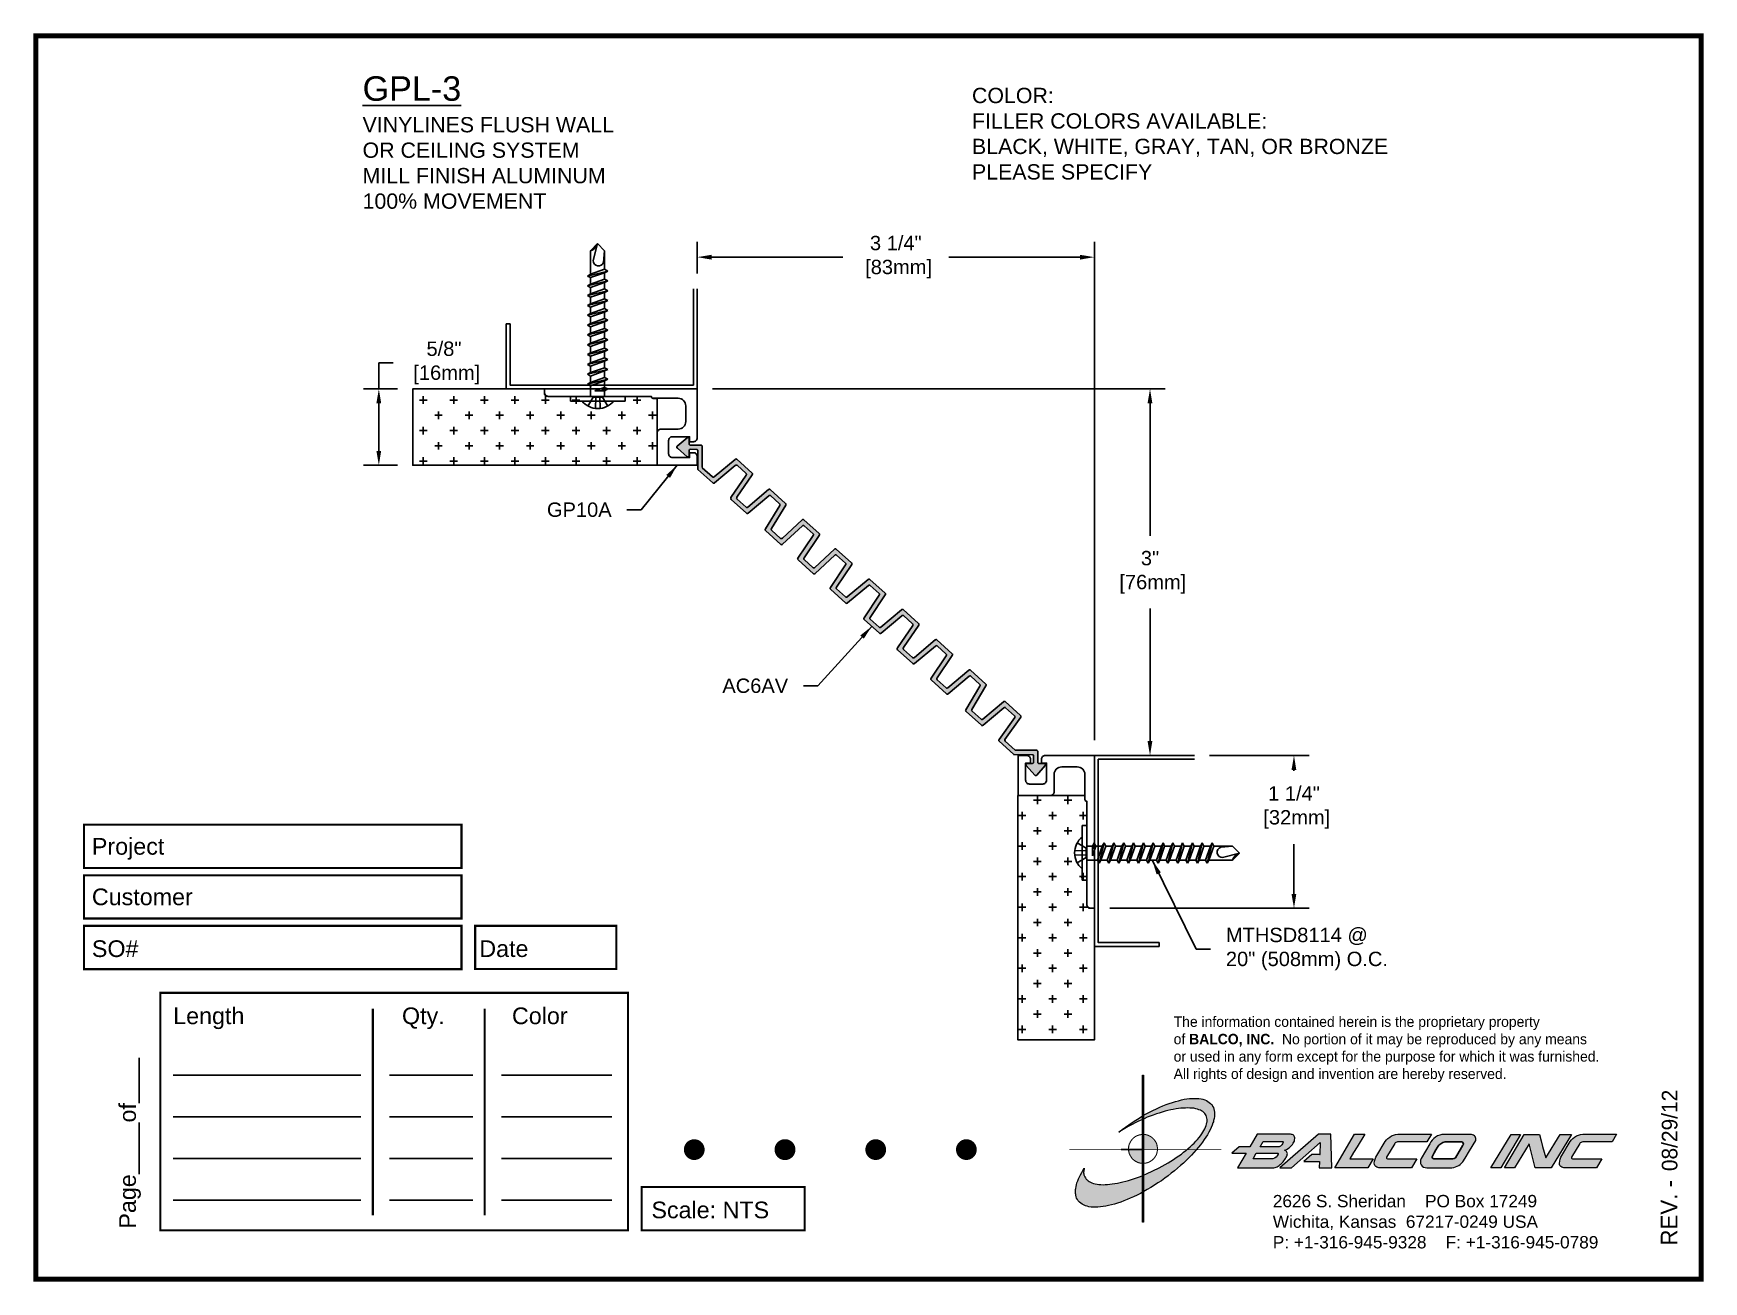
# Paper-space layout 'Layout1' of a CAD drawing. Header units: inches. Extents: x 0 to 10, y 0 to 7.5.
# The model-space entities are those that its viewports show. They can reach past a viewport. Long polylines and large blocks are cut down to what shows.
import ezdxf

# ---------------------------------------------------------------- set-up
doc = ezdxf.new("R2010")
doc.units = ezdxf.units.IN
doc.header["$MEASUREMENT"] = 0
doc.linetypes.add('HIDDEN2', pattern=[0.1875, 0.125, -0.0625])
for name, color, linetype in [('Anchors', 4, 'Continuous'), ('Border', 7, 'Continuous'), ('Conditions', 1, 'Continuous'), ('Dimensions', 3, 'Continuous'), ('Fillers', 2, 'Continuous'), ('Metals', 7, 'Continuous'), ('Text', 2, 'Continuous')]:
    doc.layers.add(name, color=color, linetype=linetype)
doc.styles.add('ARIAL', font='arial.ttf')
doc.styles.add('Copyright', font='ERASDEMI.TTF')
doc.dimstyles.new('ARIAL', dxfattribs={"dimtxt": 0.1175, "dimasz": 0.1175, "dimexe": 0.125, "dimexo": 0.125, "dimgap": 0.125, "dimtad": 0, "dimtih": 1, "dimtoh": 1, "dimdec": 4, "dimzin": 0, "dimdsep": 46, "dimlunit": 4, "dimtxsty": 'ARIAL', "dimcen": 0.09, "dimadec": 0, "dimazin": 0, "dimtfac": 1, "dimtdec": 4, "dimtofl": 0, "dimtmove": 0, "dimatfit": 3, "dimfxl": 0, "dimfrac": 2, "dimtolj": 1, "dimtzin": 0, "dimarcsym": 0})

psp = doc.layouts.get("Layout1")

# ---------------------------------------------------------------- texts
at = {"insert": (6.828, 1.576), "char_height": 0.0625, "width": 50.295, "attachment_point": 1, "style": 'Copyright'}
psp.add_mtext('The information contained herein is the proprietary property\\Pof {\\fEras Bold ITC|b0|i0|c0|p34;BALCO, INC.}  No portion of it may be reproduced by any means\\Por used in any form except for the purpose for which it was furnished.\\PAll rights of design and invention are hereby reserved.', dxfattribs=at)
at = {"layer": 'Border', "style": 'ARIAL'}
for s, p in [('Project', (0.336, 2.547)), ('Customer', (0.336, 2.244)), ('SO#', (0.336, 1.933)), ('Date', (2.661, 1.933)), ('Length', (0.824, 1.53)), ('Qty.', (2.197, 1.53)), ('Color', (2.857, 1.53)), ('Scale: NTS', (3.694, 0.365))]:
    psp.add_text(s, height=0.1, dxfattribs=at).set_placement(p)
psp.add_text('Page%%u        %%uof%%u       ', height=0.1, rotation=90, dxfattribs=at).set_placement((0.6, 0.303))
at = {"layer": 'Border', "insert": (7.423, 0.505), "char_height": 0.074, "width": 2.3438, "attachment_point": 1, "style": 'ARIAL'}
psp.add_mtext('2626 S. Sheridan    PO Box 17249\\PWichita, Kansas  67217-0249 USA \\PP: +1-316-945-9328    F: +1-316-945-0789', dxfattribs=at)

msp = doc.modelspace()

# ---------------------------------------------------------------- texts
at = {"layer": 'Text', "attachment_point": 1, "style": 'ARIAL'}
for s, insert, char_height, width in [('{\\LGPL-3\\P\\H0.625x;\\lVINYLINES FLUSH WALL\\POR CEILING SYSTEM\\PMILL FINISH ALUMINUM\\P100% MOVEMENT}', (3.05179, 7.34059), 0.2, 4.6875), ('COLOR:{\\L                       \\~\\P}FILLER COLORS AVAILABLE:\\PBLACK, WHITE, GRAY, TAN, OR BRONZE\\PPLEASE SPECIFY', (8.03825, 7.24644), 0.125, 3.3905334)]:
    msp.add_mtext(s, dxfattribs=dict(at, insert=insert, char_height=char_height, width=width))
at = {"layer": 'Text', "char_height": 0.1175, "style": 'ARIAL'}
for s, insert, attachment_point in [('GP10A', (5.08972, 3.79401), 6), ('AC6AV', (6.53401, 2.35345), 6), ('MTHSD8114 @\\P20" (508mm) O.C.', (10.11594, 0.1993), 4)]:
    msp.add_mtext(s, dxfattribs=dict(at, insert=insert, attachment_point=attachment_point))

# ---------------------------------------------------------------- blocks, each defined once
blk = doc.blocks.new('ACADlogo')
h = blk.add_hatch(color=256)
h.paths.add_polyline_path([(-3.346, 1.223), (-3.351, 1.223), (-3.351, 0.979), (-3.346, 0.982)])
h.paths.add_polyline_path([(-3.346, 0.961), (-3.351, 0.959), (-3.351, 0.868), (-3.346, 0.868)])
h.paths.add_polyline_path([(-3.346, 0.777), (-3.351, 0.777), (-3.351, 0.699), (-3.351, 0.695), (-3.35, 0.695), (-3.346, 0.695)])
h.paths.add_polyline_path([(-3.346, 0.864), (-3.346, 0.868), (-3.35, 0.868), (-3.351, 0.868), (-3.351, 0.777), (-3.346, 0.777), (-3.346, 0.778), (-3.348, 0.778)])
h.paths.add_polyline_path([(-3.346, 0.524), (-3.351, 0.521), (-3.351, 0.342), (-3.346, 0.342)])
h.paths.add_polyline_path([(-3.346, 0.695), (-3.351, 0.695), (-3.351, 0.621), (-3.346, 0.623)])
h.paths.add_polyline_path([(-3.346, 0.623), (-3.351, 0.621), (-3.351, 0.521), (-3.346, 0.524)])
h.paths.add_polyline_path([(-3.346, 0.982), (-3.351, 0.979), (-3.351, 0.959), (-3.346, 0.961)])
h = blk.add_hatch(color=175)
h.paths.add_polyline_path([(-3.518, 0.573), (-3.534, 0.571), (-3.548, 0.569), (-3.562, 0.567), (-3.576, 0.567), (-3.589, 0.566), (-3.602, 0.567), (-3.614, 0.568), (-3.625, 0.569), (-3.636, 0.572), (-3.646, 0.574), (-3.656, 0.577), (-3.664, 0.581), (-3.673, 0.585), (-3.679, 0.589), (-3.685, 0.595), (-3.688, 0.598), (-3.691, 0.6), (-3.695, 0.607), (-3.699, 0.614), (-3.703, 0.621), (-3.704, 0.626), (-3.705, 0.631), (-3.706, 0.637), (-3.706, 0.642), (-3.705, 0.648), (-3.705, 0.653), (-3.703, 0.659), (-3.702, 0.665), (-3.71, 0.652), (-3.717, 0.639), (-3.725, 0.626), (-3.731, 0.613), (-3.737, 0.601), (-3.741, 0.589), (-3.746, 0.577), (-3.749, 0.566), (-3.751, 0.555), (-3.753, 0.544), (-3.754, 0.538), (-3.754, 0.533), (-3.755, 0.523), (-3.754, 0.513), (-3.753, 0.508), (-3.752, 0.503), (-3.75, 0.494), (-3.748, 0.486), (-3.743, 0.477), (-3.74, 0.473), (-3.738, 0.469), (-3.734, 0.465), (-3.73, 0.461), (-3.723, 0.455), (-3.715, 0.449), (-3.706, 0.445), (-3.695, 0.44), (-3.685, 0.437), (-3.674, 0.434), (-3.661, 0.432), (-3.648, 0.431), (-3.634, 0.431), (-3.62, 0.431), (-3.604, 0.433), (-3.588, 0.435), (-3.572, 0.438), (-3.556, 0.441), (-3.538, 0.445), (-3.52, 0.449), (-3.503, 0.456), (-3.483, 0.461), (-3.464, 0.469), (-3.445, 0.477), (-3.426, 0.485), (-3.406, 0.494), (-3.385, 0.503), (-3.364, 0.514), (-3.351, 0.521), (-3.351, 0.621), (-3.364, 0.616), (-3.382, 0.609), (-3.4, 0.603), (-3.418, 0.598), (-3.436, 0.592), (-3.453, 0.587), (-3.47, 0.583), (-3.486, 0.579), (-3.503, 0.576)])
h.paths.add_polyline_path([(-3.215, 0.687), (-3.251, 0.667), (-3.289, 0.649), (-3.327, 0.631), (-3.345, 0.623), (-3.346, 0.623), (-3.346, 0.524), (-3.343, 0.525), (-3.323, 0.537), (-3.302, 0.549), (-3.28, 0.563), (-3.259, 0.577), (-3.238, 0.59), (-3.218, 0.605), (-3.198, 0.62), (-3.179, 0.635), (-3.16, 0.65), (-3.141, 0.665), (-3.123, 0.681), (-3.106, 0.696), (-3.089, 0.712), (-3.074, 0.727), (-3.058, 0.743), (-3.043, 0.759), (-3.03, 0.775), (-3.028, 0.777), (-3.085, 0.777), (-3.091, 0.772), (-3.105, 0.761), (-3.118, 0.75), (-3.134, 0.739), (-3.149, 0.729), (-3.165, 0.718), (-3.182, 0.707), (-3.198, 0.697)])
h.paths.add_polyline_path([(-2.921, 1.009), (-2.922, 1.015), (-2.924, 1.02), (-2.926, 1.029), (-2.931, 1.038), (-2.934, 1.043), (-2.936, 1.047), (-2.94, 1.05), (-2.943, 1.054), (-2.951, 1.06), (-2.959, 1.066), (-2.968, 1.071), (-2.978, 1.075), (-2.989, 1.079), (-3, 1.081), (-3.013, 1.083), (-3.026, 1.084), (-3.04, 1.084), (-3.054, 1.084), (-3.07, 1.083), (-3.085, 1.081), (-3.102, 1.079), (-3.118, 1.075), (-3.136, 1.07), (-3.153, 1.066), (-3.171, 1.06), (-3.191, 1.054), (-3.21, 1.047), (-3.229, 1.039), (-3.248, 1.031), (-3.268, 1.022), (-3.289, 1.012), (-3.31, 1.002), (-3.33, 0.991), (-3.346, 0.982), (-3.346, 0.961), (-3.342, 0.962), (-3.323, 0.971), (-3.305, 0.978), (-3.287, 0.984), (-3.268, 0.991), (-3.251, 0.996), (-3.234, 1.002), (-3.216, 1.007), (-3.199, 1.011), (-3.182, 1.015), (-3.167, 1.018), (-3.15, 1.021), (-3.136, 1.023), (-3.121, 1.025), (-3.107, 1.026), (-3.093, 1.026), (-3.079, 1.027), (-3.067, 1.026), (-3.054, 1.026), (-3.043, 1.025), (-3.032, 1.022), (-3.022, 1.02), (-3.013, 1.016), (-3.004, 1.013), (-2.997, 1.009), (-2.989, 1.005), (-2.983, 0.999), (-2.98, 0.996), (-2.978, 0.994), (-2.973, 0.987), (-2.969, 0.981), (-2.967, 0.973), (-2.965, 0.965), (-2.964, 0.957), (-2.964, 0.949), (-2.964, 0.944), (-2.965, 0.94), (-2.967, 0.93), (-2.969, 0.921), (-2.973, 0.911), (-2.978, 0.901), (-2.983, 0.891), (-2.989, 0.881), (-2.996, 0.871), (-3.004, 0.86), (-3.012, 0.849), (-3.021, 0.838), (-3.032, 0.827), (-3.042, 0.816), (-3.053, 0.805), (-3.065, 0.794), (-3.077, 0.783), (-3.085, 0.777), (-3.028, 0.777), (-3.016, 0.791), (-3.004, 0.806), (-2.992, 0.822), (-2.981, 0.837), (-2.971, 0.852), (-2.962, 0.866), (-2.954, 0.882), (-2.946, 0.896), (-2.939, 0.91), (-2.934, 0.924), (-2.929, 0.938), (-2.926, 0.944), (-2.925, 0.951), (-2.922, 0.963), (-2.92, 0.975), (-2.92, 0.982), (-2.919, 0.987), (-2.92, 0.999), (-2.92, 1.005)])
h.paths.add_polyline_path([(-3.372, 0.966), (-3.393, 0.953), (-3.415, 0.94), (-3.435, 0.925), (-3.455, 0.911), (-3.475, 0.897), (-3.494, 0.882), (-3.468, 0.898), (-3.439, 0.915), (-3.41, 0.93), (-3.396, 0.938), (-3.38, 0.945), (-3.351, 0.959), (-3.351, 0.979)])
h = blk.add_hatch(color=256)
h.paths.add_polyline_path([(-3.268, 0.814), (-3.27, 0.819), (-3.273, 0.824), (-3.276, 0.828), (-3.279, 0.833), (-3.282, 0.837), (-3.286, 0.841), (-3.29, 0.845), (-3.294, 0.849), (-3.298, 0.852), (-3.303, 0.855), (-3.308, 0.858), (-3.313, 0.86), (-3.318, 0.863), (-3.323, 0.864), (-3.328, 0.866), (-3.334, 0.867), (-3.339, 0.868), (-3.345, 0.868), (-3.346, 0.868), (-3.346, 0.777), (-3.335, 0.777), (-3.262, 0.777), (-3.262, 0.781), (-3.262, 0.787), (-3.263, 0.792), (-3.264, 0.798), (-3.265, 0.803), (-3.266, 0.808)])
h.paths.add_polyline_path([(-3.351, 0.777), (-3.436, 0.777), (-3.435, 0.773), (-3.435, 0.768), (-3.434, 0.762), (-3.432, 0.757), (-3.431, 0.752), (-3.428, 0.747), (-3.426, 0.742), (-3.423, 0.737), (-3.42, 0.732), (-3.417, 0.728), (-3.414, 0.723), (-3.41, 0.719), (-3.406, 0.716), (-3.401, 0.712), (-3.397, 0.709), (-3.392, 0.706), (-3.387, 0.704), (-3.382, 0.701), (-3.377, 0.699), (-3.372, 0.698), (-3.367, 0.696), (-3.361, 0.695), (-3.356, 0.695), (-3.351, 0.695)])
h.paths.add_polyline_path([(-3.346, 0.868), (-3.35, 0.868), (-3.351, 0.868), (-3.351, 0.777), (-3.346, 0.777)])
h = blk.add_hatch(color=256)
h.paths.add_polyline_path([(-2.438, 0.844, 0.412988), (-2.461, 0.869), (-2.663, 0.869), (-2.707, 0.794), (-2.771, 0.794), (-2.815, 0.755), (-2.73, 0.755), (-2.781, 0.668), (-2.563, 0.668, 0.107996), (-2.538, 0.677, 0.108939), (-2.494, 0.724, 0.080345), (-2.483, 0.745, 0.419497), (-2.499, 0.773, 0.149928), (-2.447, 0.815, 0.134283)])
h.paths.add_polyline_path([(-2.507, 0.821, -0.209012), (-2.532, 0.794), (-2.538, 0.794), (-2.646, 0.794), (-2.627, 0.825), (-2.51, 0.825, -0.56619)], flags=16)
h.paths.add_polyline_path([(-2.538, 0.75, -0.241309), (-2.569, 0.722), (-2.688, 0.722), (-2.669, 0.755), (-2.541, 0.755, -0.56619)], flags=16)
for points in [[(-2.285, 0.819), (-2.287, 0.748), (-2.335, 0.748), (-2.383, 0.705), (-2.29, 0.705), (-2.292, 0.668), (-2.215, 0.668), (-2.221, 0.869), (-2.295, 0.869), (-2.527, 0.668), (-2.458, 0.668)], [(-2.018, 0.869), (-2.079, 0.869), (-2.198, 0.668), (-2, 0.668), (-1.968, 0.722), (-2.107, 0.722), (-2.085, 0.759), (-2.064, 0.794)], [(-1.617, 0.869), (-1.807, 0.869, 0.270182), (-1.896, 0.825), (-1.946, 0.742, 0.109019), (-1.961, 0.695, 0.340665), (-1.945, 0.672, 0.129907), (-1.923, 0.668), (-1.738, 0.668), (-1.706, 0.722), (-1.878, 0.722), (-1.882, 0.722, -0.601242), (-1.887, 0.731), (-1.838, 0.813, -0.253048), (-1.821, 0.823), (-1.645, 0.823)], [(-1.083, 0.867), (-1.14, 0.867), (-1.261, 0.667), (-1.26, 0.667), (-1.202, 0.667)], [(-0.96, 0.83), (-0.969, 0.867), (-1.061, 0.867), (-1.179, 0.667), (-1.12, 0.667), (-1.031, 0.812), (-0.995, 0.667), (-0.9, 0.667), (-0.778, 0.867), (-0.846, 0.867), (-0.931, 0.727), (-0.951, 0.795)], [(-0.507, 0.869), (-0.697, 0.869, 0.270182), (-0.786, 0.825), (-0.836, 0.742, 0.109019), (-0.85, 0.695, 0.340665), (-0.835, 0.672, 0.129907), (-0.812, 0.668), (-0.628, 0.668), (-0.595, 0.722), (-0.768, 0.722), (-0.772, 0.722, -0.601242), (-0.777, 0.731), (-0.728, 0.813, -0.253048), (-0.71, 0.823), (-0.534, 0.823)], [(-3.346, 0.623), (-3.351, 0.621), (-3.351, 0.521), (-3.346, 0.524)]]:
    blk.add_hatch(color=256).paths.add_polyline_path(points)
h = blk.add_hatch(color=256)
h.paths.add_polyline_path([(-1.377, 0.868), (-1.383, 0.868), (-1.383, 0.868), (-1.44, 0.868), (-1.492, 0.868), (-1.541, 0.868, 0.297712), (-1.628, 0.811), (-1.68, 0.723, 0.585116), (-1.646, 0.668), (-1.506, 0.668, 0.210586), (-1.429, 0.703), (-1.415, 0.726), (-1.389, 0.769), (-1.352, 0.831, 0.4352)])
h.paths.add_polyline_path([(-1.437, 0.823, -0.603783), (-1.428, 0.805), (-1.431, 0.801), (-1.434, 0.796), (-1.438, 0.789), (-1.474, 0.728, -0.229001), (-1.489, 0.722), (-1.494, 0.722), (-1.501, 0.722), (-1.597, 0.722), (-1.604, 0.722, -0.492401), (-1.613, 0.734), (-1.601, 0.757), (-1.591, 0.775), (-1.582, 0.791, -0.238368), (-1.535, 0.823)], flags=16)
for q in [(-3.48, 0.777), (-3.351, 0.642)]:
    blk.add_line((-3.351, 0.777), q)
at = {"color": 7, "lineweight": 0}
for points in [[(-3.351, 1.223), (-3.346, 1.223), (-3.346, 0.342), (-3.351, 0.342), (-3.351, 1.223)], [(-2.292, 0.668), (-2.215, 0.668), (-2.221, 0.869), (-2.295, 0.869), (-2.527, 0.668), (-2.458, 0.668), (-2.285, 0.819), (-2.287, 0.748), (-2.286, 0.748), (-2.335, 0.748), (-2.383, 0.705), (-2.29, 0.705), (-2.292, 0.668), (-2.292, 0.668)], [(-2.198, 0.668), (-2.079, 0.869), (-2.018, 0.869), (-2.064, 0.794), (-2.085, 0.759), (-2.107, 0.722), (-1.968, 0.722), (-2, 0.668), (-2.198, 0.668), (-2.198, 0.668)], [(-1.383, 0.868), (-1.383, 0.868)], [(-1.261, 0.667), (-1.14, 0.867), (-1.083, 0.867), (-1.202, 0.667), (-1.26, 0.667), (-1.261, 0.667), (-1.261, 0.667)], [(-0.9, 0.667), (-0.995, 0.667), (-1.031, 0.812), (-1.12, 0.667), (-1.179, 0.667), (-1.061, 0.867), (-0.969, 0.867), (-0.96, 0.83), (-0.951, 0.795), (-0.931, 0.727), (-0.846, 0.867), (-0.778, 0.867), (-0.9, 0.667), (-0.9, 0.667)]]:
    blk.add_lwpolyline(points, dxfattribs=at)
at = {"color": 175, "lineweight": 0}
blk.add_lwpolyline([(-2.926, 1.029), (-2.924, 1.02), (-2.922, 1.015), (-2.921, 1.009), (-2.92, 1.005), (-2.92, 0.999), (-2.919, 0.987), (-2.92, 0.982), (-2.92, 0.975), (-2.922, 0.963), (-2.925, 0.951), (-2.926, 0.944), (-2.929, 0.938), (-2.934, 0.924), (-2.939, 0.91), (-2.946, 0.896), (-2.954, 0.882), (-2.962, 0.866), (-2.971, 0.852), (-2.981, 0.837), (-2.992, 0.822), (-3.004, 0.806), (-3.016, 0.791), (-3.03, 0.775), (-3.043, 0.759), (-3.058, 0.743), (-3.074, 0.727), (-3.089, 0.712), (-3.106, 0.696), (-3.123, 0.681), (-3.141, 0.665), (-3.16, 0.65), (-3.179, 0.635), (-3.198, 0.62), (-3.218, 0.605), (-3.238, 0.59), (-3.259, 0.577), (-3.28, 0.563), (-3.302, 0.549), (-3.323, 0.537), (-3.343, 0.525), (-3.364, 0.514), (-3.385, 0.503), (-3.406, 0.494), (-3.426, 0.485), (-3.445, 0.477), (-3.464, 0.469), (-3.483, 0.461), (-3.503, 0.456), (-3.52, 0.449), (-3.538, 0.445), (-3.556, 0.441), (-3.572, 0.438), (-3.588, 0.435), (-3.604, 0.433), (-3.62, 0.431), (-3.634, 0.431), (-3.648, 0.431), (-3.661, 0.432), (-3.674, 0.434), (-3.685, 0.437), (-3.695, 0.44), (-3.706, 0.445), (-3.715, 0.449), (-3.723, 0.455), (-3.73, 0.461), (-3.734, 0.465), (-3.738, 0.469), (-3.74, 0.473), (-3.743, 0.477), (-3.748, 0.486), (-3.75, 0.494), (-3.752, 0.503), (-3.753, 0.508), (-3.754, 0.513), (-3.755, 0.523), (-3.754, 0.533), (-3.754, 0.538), (-3.753, 0.544), (-3.751, 0.555), (-3.749, 0.566), (-3.746, 0.577), (-3.741, 0.589), (-3.737, 0.601), (-3.731, 0.613), (-3.725, 0.626), (-3.717, 0.639), (-3.71, 0.652), (-3.702, 0.665), (-3.703, 0.659), (-3.705, 0.653), (-3.705, 0.648), (-3.706, 0.642), (-3.706, 0.637), (-3.705, 0.631), (-3.704, 0.626), (-3.703, 0.621), (-3.699, 0.614), (-3.695, 0.607), (-3.691, 0.6), (-3.688, 0.598), (-3.685, 0.595), (-3.679, 0.589), (-3.673, 0.585), (-3.664, 0.581), (-3.656, 0.577), (-3.646, 0.574), (-3.636, 0.572), (-3.625, 0.569), (-3.614, 0.568), (-3.602, 0.567), (-3.589, 0.566), (-3.576, 0.567), (-3.562, 0.567), (-3.548, 0.569), (-3.534, 0.571), (-3.518, 0.573), (-3.503, 0.576), (-3.486, 0.579), (-3.47, 0.583), (-3.453, 0.587), (-3.436, 0.592), (-3.418, 0.598), (-3.4, 0.603), (-3.382, 0.609), (-3.364, 0.616), (-3.345, 0.623), (-3.327, 0.631), (-3.289, 0.649), (-3.251, 0.667), (-3.215, 0.687), (-3.198, 0.697), (-3.182, 0.707), (-3.165, 0.718), (-3.149, 0.729), (-3.134, 0.739), (-3.118, 0.75), (-3.105, 0.761), (-3.091, 0.772), (-3.077, 0.783), (-3.065, 0.794), (-3.053, 0.805), (-3.042, 0.816), (-3.032, 0.827), (-3.021, 0.838), (-3.012, 0.849), (-3.004, 0.86), (-2.996, 0.871), (-2.989, 0.881), (-2.983, 0.891), (-2.978, 0.901), (-2.973, 0.911), (-2.969, 0.921), (-2.967, 0.93), (-2.965, 0.94), (-2.964, 0.944), (-2.964, 0.949), (-2.964, 0.957), (-2.965, 0.965), (-2.967, 0.973), (-2.969, 0.981), (-2.973, 0.987), (-2.978, 0.994), (-2.98, 0.996), (-2.983, 0.999), (-2.989, 1.005), (-2.997, 1.009), (-3.004, 1.013), (-3.013, 1.016), (-3.022, 1.02), (-3.032, 1.022), (-3.043, 1.025), (-3.054, 1.026), (-3.067, 1.026), (-3.079, 1.027), (-3.093, 1.026), (-3.107, 1.026), (-3.121, 1.025), (-3.136, 1.023), (-3.15, 1.021), (-3.167, 1.018), (-3.182, 1.015), (-3.199, 1.011), (-3.216, 1.007), (-3.234, 1.002), (-3.251, 0.996), (-3.268, 0.991), (-3.287, 0.984), (-3.305, 0.978), (-3.323, 0.971), (-3.342, 0.962), (-3.38, 0.945), (-3.396, 0.938), (-3.41, 0.93), (-3.439, 0.915), (-3.468, 0.898), (-3.494, 0.882), (-3.475, 0.897), (-3.455, 0.911), (-3.435, 0.925), (-3.415, 0.94), (-3.393, 0.953), (-3.372, 0.966), (-3.351, 0.979), (-3.33, 0.991), (-3.31, 1.002), (-3.289, 1.012), (-3.268, 1.022), (-3.248, 1.031), (-3.229, 1.039), (-3.21, 1.047), (-3.191, 1.054), (-3.171, 1.06), (-3.153, 1.066), (-3.136, 1.07), (-3.118, 1.075), (-3.102, 1.079), (-3.085, 1.081), (-3.07, 1.083), (-3.054, 1.084), (-3.04, 1.084), (-3.026, 1.084), (-3.013, 1.083), (-3, 1.081), (-2.989, 1.079), (-2.978, 1.075), (-2.968, 1.071), (-2.959, 1.066), (-2.951, 1.06), (-2.943, 1.054), (-2.94, 1.05), (-2.936, 1.047), (-2.934, 1.043), (-2.931, 1.038), (-2.926, 1.029), (-2.926, 1.029)], dxfattribs=at)
at = {"color": 7, "lineweight": 0, "const_width": 0.0064}
blk.add_lwpolyline([(-3.262, 0.781), (-3.262, 0.787), (-3.263, 0.792), (-3.264, 0.798), (-3.265, 0.803), (-3.266, 0.808), (-3.268, 0.814), (-3.27, 0.819), (-3.273, 0.824), (-3.276, 0.828), (-3.279, 0.833), (-3.282, 0.837), (-3.286, 0.841), (-3.29, 0.845), (-3.294, 0.849), (-3.298, 0.852), (-3.303, 0.855), (-3.308, 0.858), (-3.313, 0.86), (-3.318, 0.863), (-3.323, 0.864), (-3.328, 0.866), (-3.334, 0.867), (-3.339, 0.868), (-3.345, 0.868), (-3.35, 0.868), (-3.356, 0.868), (-3.361, 0.867), (-3.367, 0.866), (-3.372, 0.865), (-3.377, 0.863), (-3.382, 0.862), (-3.387, 0.859), (-3.392, 0.857), (-3.397, 0.854), (-3.401, 0.851), (-3.406, 0.847), (-3.41, 0.843), (-3.414, 0.839), (-3.417, 0.835), (-3.42, 0.831), (-3.423, 0.826), (-3.426, 0.821), (-3.428, 0.816), (-3.431, 0.811), (-3.432, 0.806), (-3.434, 0.801), (-3.435, 0.795), (-3.435, 0.79), (-3.436, 0.784), (-3.436, 0.779), (-3.435, 0.773), (-3.435, 0.768), (-3.434, 0.762), (-3.432, 0.757), (-3.431, 0.752), (-3.428, 0.747), (-3.426, 0.742), (-3.423, 0.737), (-3.42, 0.732), (-3.417, 0.728), (-3.414, 0.723), (-3.41, 0.719), (-3.406, 0.716), (-3.401, 0.712), (-3.397, 0.709), (-3.392, 0.706), (-3.387, 0.704), (-3.382, 0.701), (-3.377, 0.699), (-3.372, 0.698), (-3.367, 0.696), (-3.361, 0.695), (-3.356, 0.695), (-3.35, 0.695), (-3.345, 0.695), (-3.339, 0.695), (-3.334, 0.696), (-3.328, 0.697), (-3.323, 0.698), (-3.318, 0.7), (-3.313, 0.702), (-3.308, 0.705), (-3.303, 0.708), (-3.298, 0.711), (-3.294, 0.714), (-3.29, 0.718), (-3.286, 0.721), (-3.282, 0.726), (-3.279, 0.73), (-3.276, 0.734), (-3.273, 0.739), (-3.27, 0.744), (-3.268, 0.749), (-3.266, 0.754), (-3.265, 0.76), (-3.264, 0.765), (-3.263, 0.77), (-3.262, 0.776), (-3.262, 0.781)], dxfattribs=at)
at = {"color": 7, "lineweight": 0}
for points in [[(-2.447, 0.815, 0.130368), (-2.438, 0.843, 0.448367), (-2.463, 0.869), (-2.663, 0.869), (-2.707, 0.794), (-2.771, 0.794), (-2.815, 0.755), (-2.73, 0.755), (-2.781, 0.668), (-2.563, 0.668, 0.107996), (-2.538, 0.677, 0.108939), (-2.494, 0.724, 0.077395), (-2.484, 0.744, 0.430878), (-2.499, 0.773, 0.149928)], [(-2.507, 0.821, -0.209012), (-2.532, 0.794), (-2.538, 0.794), (-2.646, 0.794), (-2.627, 0.825), (-2.512, 0.825), (-2.509, 0.825, -0.531288)], [(-1.838, 0.813), (-1.887, 0.731, 0.587385), (-1.882, 0.722), (-1.878, 0.722), (-1.706, 0.722), (-1.738, 0.668), (-1.923, 0.668, -0.129907), (-1.945, 0.672, -0.349839), (-1.961, 0.696, -0.107341), (-1.946, 0.742), (-1.896, 0.825, -0.270182), (-1.807, 0.869), (-1.617, 0.869), (-1.645, 0.823), (-1.821, 0.823, 0.252436)], [(-1.68, 0.723, 0.585116), (-1.646, 0.668), (-1.506, 0.668, 0.210586), (-1.429, 0.703), (-1.415, 0.726), (-1.389, 0.769), (-1.352, 0.831, 0.4352), (-1.377, 0.868), (-1.383, 0.868), (-1.383, 0.868), (-1.44, 0.868), (-1.492, 0.868), (-1.541, 0.868, 0.297712), (-1.628, 0.811)], [(-0.728, 0.813), (-0.777, 0.731, 0.587385), (-0.772, 0.722), (-0.768, 0.722), (-0.595, 0.722), (-0.628, 0.668), (-0.812, 0.668, -0.129907), (-0.835, 0.672, -0.349839), (-0.85, 0.696, -0.107341), (-0.836, 0.742), (-0.786, 0.825, -0.270182), (-0.697, 0.869), (-0.507, 0.869), (-0.534, 0.823), (-0.71, 0.823, 0.252436)], [(-2.569, 0.722), (-2.688, 0.722), (-2.669, 0.755), (-2.543, 0.755), (-2.54, 0.755, -0.531288), (-2.538, 0.75, -0.241309)]]:
    blk.add_lwpolyline(points, format="xyb", close=True, dxfattribs=at)
blk.add_lwpolyline([(-1.437, 0.823), (-1.535, 0.823, 0.238368), (-1.582, 0.791), (-1.591, 0.775), (-1.601, 0.757), (-1.613, 0.734, 0.490298), (-1.604, 0.722), (-1.597, 0.722), (-1.501, 0.722), (-1.494, 0.722), (-1.489, 0.722, 0.229001), (-1.474, 0.728), (-1.438, 0.789), (-1.434, 0.796), (-1.431, 0.801), (-1.428, 0.805, 0.603783)], format="xyb", close=True)
blk.add_lwpolyline([(-2.879, 0.777, 0.00455, 0.00455, 0), (-3.791, 0.777, 0.00183, 0.00183, 0), (-3.791, 0.777, 0.00183, 0.00183, 0)], format="xyseb", dxfattribs=at)
blk = doc.blocks.new('REV')
at = {"style": 'Copyright'}
blk.add_text('REV. -', height=0.1, rotation=90, dxfattribs=at).set_placement((-0.142, 0.201))
at = {"style": 'Copyright', "flags": 4}
blk.add_attdef('REVISIONDATE', (-0.142, 0.648), '', height=0.0938, rotation=90, dxfattribs=at)
blk = doc.blocks.new('*D0')
at = {"layer": 'Defpoints', "color": 0}
for p in [(9.04, 5.861), (5.79, 5.602), (9.04, 1.783)]:
    blk.add_point(p, dxfattribs=at)
at = {"layer": 'Dimensions', "color": 0, "lineweight": -2}
for p, q in [((5.79, 5.727), (5.79, 5.986)), ((9.04, 1.908), (9.04, 5.986)), ((5.907, 5.861), (6.981, 5.861)), ((8.922, 5.861), (7.848, 5.861))]:
    blk.add_line(p, q, dxfattribs=at)
at = {"layer": 'Dimensions', "color": 0}
for points in [[(5.907, 5.88), (5.907, 5.841), (5.79, 5.861)], [(8.922, 5.88), (8.922, 5.841), (9.04, 5.861)]]:
    blk.add_solid(points, dxfattribs=at)
at = {"layer": 'Dimensions', "color": 0, "insert": (7.415, 5.861), "char_height": 0.1175, "attachment_point": 5, "style": 'ARIAL'}
blk.add_mtext('\\A1;3 1/4"\\P [83mm]', dxfattribs=at)
blk = doc.blocks.new('*D1')
at = {"layer": 'Defpoints', "color": 0}
for p in [(3.185, 4.783), (3.463, 4.783), (3.463, 4.158)]:
    blk.add_point(p, dxfattribs=at)
at = {"layer": 'Dimensions', "color": 0, "lineweight": -2}
for p, q in [((3.185, 4.783), (3.185, 4.996)), ((3.185, 4.996), (3.302, 4.996)), ((3.338, 4.783), (3.06, 4.783)), ((3.185, 4.276), (3.185, 4.666)), ((3.338, 4.158), (3.06, 4.158))]:
    blk.add_line(p, q, dxfattribs=at)
at = {"layer": 'Dimensions', "color": 0}
for points in [[(3.165, 4.666), (3.204, 4.666), (3.185, 4.783)], [(3.165, 4.276), (3.204, 4.276), (3.185, 4.158)]]:
    blk.add_solid(points, dxfattribs=at)
at = {"layer": 'Dimensions', "color": 0, "insert": (3.718, 4.996), "char_height": 0.1175, "attachment_point": 5, "style": 'ARIAL'}
blk.add_mtext('\\A1;5/8"\\P [16mm]', dxfattribs=at)
blk = doc.blocks.new('*D4')
at = {"layer": 'Defpoints', "color": 0}
for p in [(9.858, 1.783), (9.04, 0.533), (10.673, 0.533)]:
    blk.add_point(p, dxfattribs=at)
at = {"layer": 'Dimensions', "color": 0, "lineweight": -2}
for p, q in [((9.983, 1.783), (10.798, 1.783)), ((10.673, 1.666), (10.673, 1.657)), ((10.673, 0.651), (10.673, 1.059)), ((9.165, 0.533), (10.798, 0.533))]:
    blk.add_line(p, q, dxfattribs=at)
at = {"layer": 'Dimensions', "color": 0}
for points in [[(10.653, 1.666), (10.692, 1.666), (10.673, 1.783)], [(10.653, 0.651), (10.692, 0.651), (10.673, 0.533)]]:
    blk.add_solid(points, dxfattribs=at)
at = {"layer": 'Dimensions', "color": 0, "insert": (10.673, 1.358), "char_height": 0.1175, "attachment_point": 5, "style": 'ARIAL'}
blk.add_mtext('\\A1;1 1/4"\\P [32mm]', dxfattribs=at)
blk = doc.blocks.new('gp10')
blk.add_lwpolyline([(-0.111, 0.439, -0.414214), (-0.08, 0.408), (-0.08, 0.299, -0.414214), (-0.111, 0.268), (-0.251, 0.268), (-0.251, 0.309), (-0.282, 0.309, 0.414214), (-0.313, 0.278), (-0.313, -0.124), (0.937, -0.124), (0.937, -0.093, 0.414214), (0.906, -0.062), (0.062, -0.062), (0.062, -0.061, 0.414214), (0.047, -0.046), (-0.158, -0.046, -0.414214), (-0.22, 0.016), (-0.22, 0.144, -0.414214), (-0.158, 0.206), (-0.017, 0.206, 0.414214), (0.014, 0.237), (0.014, 0.501), (-0.313, 0.501), (-0.313, 0.43, 0.414214), (-0.282, 0.399), (-0.251, 0.399), (-0.251, 0.439)], format="xyb", close=True)
blk = doc.blocks.new('MTLSTD')
at = {"layer": 'Conditions'}
for points in [[(5.182, 3.523), (5.182, 4.341), (3.62, 4.341), (3.62, 3.81)], [(5.151, 3.523), (5.151, 4.31), (3.651, 4.31), (3.651, 3.81)], [(3.651, 3.81), (3.62, 3.81)]]:
    blk.add_lwpolyline(points, dxfattribs=at)
blk = doc.blocks.new('*D5')
at = {"layer": 'Defpoints', "color": 0}
for p in [(5.79, 4.783), (9.04, 1.783), (9.495, 1.783)]:
    blk.add_point(p, dxfattribs=at)
at = {"layer": 'Dimensions', "color": 0, "lineweight": -2}
for p, q in [((5.915, 4.783), (9.62, 4.783)), ((9.495, 4.666), (9.495, 3.582)), ((9.495, 1.901), (9.495, 2.985)), ((9.165, 1.783), (9.62, 1.783))]:
    blk.add_line(p, q, dxfattribs=at)
at = {"layer": 'Dimensions', "color": 0}
for points in [[(9.475, 4.666), (9.514, 4.666), (9.495, 4.783)], [(9.475, 1.901), (9.514, 1.901), (9.495, 1.783)]]:
    blk.add_solid(points, dxfattribs=at)
at = {"layer": 'Dimensions', "color": 0, "insert": (9.495, 3.283), "char_height": 0.1175, "attachment_point": 5, "style": 'ARIAL'}
blk.add_mtext('\\A1;3"\\P [76mm]', dxfattribs=at)
blk = doc.blocks.new('AC6AV-GPL')
blk.add_hatch(color=256).paths.add_polyline_path([(0.455, 0.21, -0.414214), (0.465, 0.22), (0.564, 0.22, -0.414214), (0.574, 0.21), (0.605, -0.013, 0.336131), (0.615, -0.02), (0.784, -0.02, 0.33489), (0.793, -0.013), (0.825, 0.21, -0.414214), (0.835, 0.22), (0.934, 0.22, -0.414214), (0.944, 0.21), (0.986, -0.01, 0.414214), (0.996, -0.02), (1.165, -0.02, 0.363836), (1.175, -0.012), (1.194, 0.21, -0.414214), (1.204, 0.22), (1.303, 0.22, -0.414214), (1.313, 0.21), (1.344, -0.013, 0.33489), (1.354, -0.02), (1.523, -0.02, 0.363836), (1.533, -0.012), (1.552, 0.21, -0.414214), (1.562, 0.22), (1.661, 0.22, -0.414214), (1.671, 0.21), (1.702, -0.013, 0.33489), (1.712, -0.02), (1.881, -0.02, 0.33489), (1.891, -0.013), (1.922, 0.21, -0.414214), (1.932, 0.22), (2.031, 0.22, -0.414214), (2.041, 0.21), (2.072, -0.013, 0.33489), (2.082, -0.02), (2.251, -0.02, 0.33489), (2.26, -0.013), (2.291, 0.21, -0.414214), (2.301, 0.22), (2.4, 0.22, -0.414214), (2.41, 0.21), (2.442, -0.013, 0.33489), (2.451, -0.02), (2.62, -0.02, 0.33489), (2.63, -0.013), (2.661, 0.21, -0.414214), (2.671, 0.22), (2.77, 0.22, -0.414214), (2.78, 0.21), (2.811, -0.013, 0.33489), (2.821, -0.02), (2.99, -0.02, 0.33489), (2.999, -0.013), (3.031, 0.21, -0.414214), (3.041, 0.22), (3.14, 0.22, -0.414214), (3.15, 0.21), (3.195, -0.01, 0.414214), (3.205, -0.02), (3.374, -0.02, 0.33489), (3.384, -0.013), (3.415, 0.21, -0.414214), (3.425, 0.22), (3.524, 0.22, -0.414214), (3.534, 0.21), (3.56, -0.013, 0.348626), (3.57, -0.02), (3.728, -0.02, 0.185629), (3.735, -0.018), (3.845, 0.081, -0.414214), (3.859, 0.081), (3.894, 0.042, -0.414214), (3.893, 0.028), (3.861, -0.001, 0.645559), (3.867, -0.018), (3.972, -0.03, 0.451743), (3.984, -0.02), (3.982, 0.086, 0.645559), (3.966, 0.093), (3.934, 0.065, -0.414214), (3.92, 0.065), (3.861, 0.13, 0.414214), (3.847, 0.131), (3.721, 0.017, -0.185629), (3.715, 0.015), (3.605, 0.015, -0.381062), (3.595, 0.024), (3.569, 0.247, 0.348626), (3.559, 0.255), (3.39, 0.255, 0.33489), (3.381, 0.247), (3.349, 0.025, -0.414214), (3.339, 0.015), (3.24, 0.015, -0.414214), (3.23, 0.025), (3.185, 0.245, 0.414214), (3.175, 0.255), (3.006, 0.255, 0.33489), (2.996, 0.247), (2.965, 0.025, -0.414214), (2.955, 0.015), (2.856, 0.015, -0.414214), (2.846, 0.025), (2.815, 0.247, 0.33489), (2.805, 0.255), (2.636, 0.255, 0.33489), (2.626, 0.247), (2.595, 0.025, -0.414214), (2.585, 0.015), (2.486, 0.015, -0.414214), (2.476, 0.025), (2.445, 0.247, 0.33489), (2.435, 0.255), (2.266, 0.255, 0.33489), (2.257, 0.247), (2.226, 0.025, -0.414214), (2.216, 0.015), (2.117, 0.015, -0.414214), (2.107, 0.025), (2.075, 0.247, 0.33489), (2.066, 0.255), (1.897, 0.255, 0.33489), (1.887, 0.247), (1.856, 0.025, -0.414214), (1.846, 0.015), (1.747, 0.015, -0.414214), (1.737, 0.025), (1.706, 0.247, 0.33489), (1.696, 0.255), (1.527, 0.255, 0.363836), (1.517, 0.246), (1.498, 0.025, -0.414214), (1.488, 0.015), (1.389, 0.015, -0.414214), (1.379, 0.025), (1.348, 0.247, 0.33489), (1.338, 0.255), (1.169, 0.255, 0.363836), (1.159, 0.246), (1.14, 0.025, -0.414214), (1.13, 0.015), (1.031, 0.015, -0.414214), (1.021, 0.025), (0.979, 0.245, 0.414214), (0.969, 0.255), (0.8, 0.255, 0.33489), (0.79, 0.247), (0.759, 0.025, -0.414214), (0.749, 0.015), (0.65, 0.015, -0.414214), (0.64, 0.025), (0.609, 0.247, 0.336131), (0.599, 0.255), (0.43, 0.255, 0.336876), (0.421, 0.247), (0.39, 0.025, -0.414214), (0.38, 0.015), (0.265, 0.015), (0.149, 0.144, 0.414214), (0.134, 0.145), (0.07, 0.087, -0.414214), (0.056, 0.087), (0.027, 0.119, 0.645559), (0.01, 0.114), (-0.003, 0.008, 0.451743), (0.008, -0.003), (0.114, -0.002, 0.645559), (0.121, 0.015), (0.093, 0.046, -0.414214), (0.093, 0.061), (0.132, 0.095, -0.414214), (0.146, 0.095), (0.25, -0.02), (0.415, -0.02, 0.336876), (0.425, -0.013)])
at = {"linetype": 'Continuous'}
blk.add_lwpolyline([(0.264, 0.016), (0.149, 0.144, 0.414214), (0.134, 0.145), (0.07, 0.087, -0.414214), (0.056, 0.087), (0.027, 0.119, 0.645559), (0.01, 0.114), (-0.003, 0.008, 0.451743), (0.008, -0.003), (0.114, -0.002, 0.645559), (0.121, 0.015), (0.093, 0.046, -0.414214), (0.093, 0.061), (0.132, 0.095, -0.414214), (0.146, 0.095), (0.25, -0.02), (0.415, -0.02, 0.414214), (0.425, -0.01), (0.455, 0.21, -0.414214), (0.465, 0.22), (0.564, 0.22, -0.414214), (0.574, 0.21), (0.605, -0.01, 0.414214), (0.615, -0.02), (0.784, -0.02, 0.414214), (0.794, -0.01), (0.825, 0.21, -0.414214), (0.835, 0.22), (0.934, 0.22, -0.414214), (0.944, 0.21), (0.986, -0.01, 0.414214), (0.996, -0.02), (1.165, -0.02, 0.414214), (1.175, -0.01), (1.194, 0.21, -0.414214), (1.204, 0.22), (1.303, 0.22, -0.414214), (1.313, 0.21), (1.344, -0.01, 0.414214), (1.354, -0.02), (1.523, -0.02, 0.414214), (1.533, -0.01), (1.552, 0.21, -0.414214), (1.562, 0.22), (1.661, 0.22, -0.414214), (1.671, 0.21), (1.702, -0.01, 0.414214), (1.712, -0.02), (1.881, -0.02, 0.414214), (1.891, -0.01), (1.922, 0.21, -0.414214), (1.932, 0.22), (2.031, 0.22, -0.414214), (2.041, 0.21), (2.072, -0.01, 0.414214), (2.082, -0.02), (2.251, -0.02, 0.414214), (2.261, -0.01), (2.291, 0.21, -0.414214), (2.301, 0.22), (2.4, 0.22, -0.414214), (2.41, 0.21), (2.441, -0.01, 0.414214), (2.451, -0.02), (2.62, -0.02, 0.414214), (2.63, -0.01), (2.661, 0.21, -0.414214), (2.671, 0.22), (2.77, 0.22, -0.414214), (2.78, 0.21), (2.811, -0.01, 0.414214), (2.821, -0.02), (2.99, -0.02, 0.414214), (3, -0.01), (3.031, 0.21, -0.414214), (3.041, 0.22), (3.14, 0.22, -0.414214), (3.15, 0.21), (3.195, -0.01, 0.414214), (3.205, -0.02), (3.374, -0.02, 0.414214), (3.384, -0.01), (3.415, 0.21, -0.414214), (3.425, 0.22), (3.524, 0.22, -0.414214), (3.534, 0.21), (3.56, -0.01, 0.414214), (3.57, -0.02), (3.728, -0.02, 0.185629), (3.735, -0.018), (3.845, 0.081, -0.414214), (3.859, 0.081), (3.894, 0.042, -0.414214), (3.893, 0.028), (3.861, -0.001, 0.645559), (3.867, -0.018), (3.972, -0.03, 0.451743), (3.984, -0.02), (3.982, 0.086, 0.645559), (3.966, 0.093), (3.934, 0.065, -0.414214), (3.92, 0.065), (3.861, 0.13, 0.414214), (3.847, 0.131), (3.721, 0.017, -0.185629), (3.715, 0.015), (3.605, 0.015, -0.381062), (3.595, 0.024), (3.569, 0.245, 0.414214), (3.559, 0.255), (3.39, 0.255, 0.414214), (3.38, 0.245), (3.349, 0.025, -0.414214), (3.339, 0.015), (3.24, 0.015, -0.414214), (3.23, 0.025), (3.185, 0.245, 0.414214), (3.175, 0.255), (3.006, 0.255, 0.414214), (2.996, 0.245), (2.965, 0.025, -0.414214), (2.955, 0.015), (2.856, 0.015, -0.414214), (2.846, 0.025), (2.815, 0.245, 0.414214), (2.805, 0.255), (2.636, 0.255, 0.414214), (2.626, 0.245), (2.595, 0.025, -0.414214), (2.585, 0.015), (2.486, 0.015, -0.414214), (2.476, 0.025), (2.445, 0.245, 0.414214), (2.435, 0.255), (2.266, 0.255, 0.414214), (2.256, 0.245), (2.226, 0.025, -0.414214), (2.216, 0.015), (2.117, 0.015, -0.414214), (2.107, 0.025), (2.076, 0.245, 0.414214), (2.066, 0.255), (1.897, 0.255, 0.414214), (1.887, 0.245), (1.856, 0.025, -0.414214), (1.846, 0.015), (1.747, 0.015, -0.414214), (1.737, 0.025), (1.706, 0.245, 0.414214), (1.696, 0.255), (1.527, 0.255, 0.414214), (1.517, 0.245), (1.498, 0.025, -0.414214), (1.488, 0.015), (1.389, 0.015, -0.414214), (1.379, 0.025), (1.348, 0.245, 0.414214), (1.338, 0.255), (1.169, 0.255, 0.414214), (1.159, 0.245), (1.14, 0.025, -0.414214), (1.13, 0.015), (1.031, 0.015, -0.414214), (1.021, 0.025), (0.979, 0.245, 0.414214), (0.969, 0.255), (0.8, 0.255, 0.414214), (0.79, 0.245), (0.759, 0.025, -0.414214), (0.749, 0.015), (0.65, 0.015, -0.414214), (0.64, 0.025), (0.609, 0.245, 0.414214), (0.599, 0.255), (0.43, 0.255, 0.414214), (0.42, 0.245), (0.39, 0.025, -0.414214), (0.38, 0.015), (0.267, 0.015)], format="xyb", dxfattribs=at)
blk = doc.blocks.new('MTHSD8114')
for p, q in [((0.224, 0.038), (-0.224, 0.038)), ((-0.224, 0.038), (-0.224, 0)), ((-0.224, 0), (0.224, 0)), ((-0.056, 0), (0.056, 0)), ((0.06, -0.087), (0.06, 0)), ((0.224, 0.038), (0.224, 0)), ((-0.081, -0.061), (-0.024, -0.047)), ((-0.081, -0.061), (-0.056, -0.047)), ((-0.081, -0.061), (-0.056, -0.074)), ((-0.081, -0.141), (0.085, -0.101)), ((-0.081, -0.141), (-0.056, -0.127)), ((-0.056, -0.047), (-0.056, 0)), ((-0.056, 0), (-0.056, -0.047)), ((0.024, -0.047), (-0.056, -0.074)), ((-0.056, -0.047), (0.024, -0.047)), ((-0.056, -0.127), (-0.056, -0.074)), ((0.06, -0.087), (-0.056, -0.127)), ((0.06, -0.115), (-0.056, -0.155)), ((0.085, -0.101), (0.06, -0.087)), ((0.085, -0.101), (0.06, -0.115)), ((0.06, -0.167), (0.06, -0.115)), ((-0.081, -0.141), (-0.056, -0.155)), ((-0.081, -0.221), (0.085, -0.181)), ((-0.081, -0.221), (-0.056, -0.208)), ((-0.081, -0.221), (-0.056, -0.235)), ((-0.081, -0.302), (0.085, -0.262)), ((-0.056, -0.208), (-0.056, -0.155)), ((0.06, -0.167), (-0.056, -0.208)), ((0.06, -0.195), (-0.056, -0.235)), ((-0.056, -0.288), (-0.056, -0.235)), ((0.06, -0.248), (-0.056, -0.288)), ((0.085, -0.181), (0.06, -0.167)), ((0.085, -0.181), (0.06, -0.195)), ((0.06, -0.248), (0.06, -0.195)), ((0.085, -0.262), (0.06, -0.248)), ((0.085, -0.262), (0.06, -0.276)), ((-0.081, -0.302), (-0.056, -0.288)), ((-0.081, -0.302), (-0.056, -0.316)), ((-0.081, -0.382), (0.085, -0.342)), ((-0.081, -0.382), (-0.056, -0.368)), ((-0.081, -0.382), (-0.056, -0.396)), ((0.06, -0.276), (-0.056, -0.316)), ((-0.056, -0.368), (-0.056, -0.316)), ((0.06, -0.328), (-0.056, -0.368)), ((0.06, -0.356), (-0.056, -0.396)), ((-0.056, -0.449), (-0.056, -0.396)), ((0.06, -0.409), (-0.056, -0.449)), ((0.06, -0.328), (0.06, -0.276)), ((0.085, -0.342), (0.06, -0.328)), ((0.085, -0.342), (0.06, -0.356)), ((0.06, -0.409), (0.06, -0.356)), ((0.085, -0.422), (0.06, -0.409)), ((-0.081, -0.463), (0.085, -0.422)), ((-0.081, -0.463), (-0.056, -0.449)), ((-0.081, -0.463), (-0.056, -0.477)), ((-0.081, -0.543), (0.085, -0.503)), ((-0.081, -0.543), (-0.056, -0.529)), ((-0.081, -0.543), (-0.056, -0.557)), ((0.06, -0.436), (-0.056, -0.477)), ((-0.056, -0.529), (-0.056, -0.477)), ((0.06, -0.489), (-0.056, -0.529)), ((0.06, -0.517), (-0.056, -0.557)), ((0.085, -0.422), (0.06, -0.436)), ((0.06, -0.489), (0.06, -0.436)), ((0.085, -0.503), (0.06, -0.489)), ((0.085, -0.503), (0.06, -0.517)), ((0.06, -0.569), (0.06, -0.517)), ((-0.081, -0.624), (0.085, -0.583)), ((-0.081, -0.624), (-0.056, -0.61)), ((-0.081, -0.624), (-0.056, -0.637)), ((-0.081, -0.704), (0.085, -0.664)), ((-0.056, -0.61), (-0.056, -0.557)), ((0.06, -0.569), (-0.056, -0.61)), ((0.06, -0.597), (-0.056, -0.637)), ((-0.056, -0.69), (-0.056, -0.637)), ((0.06, -0.65), (-0.056, -0.69)), ((0.06, -0.678), (-0.056, -0.718)), ((0.085, -0.583), (0.06, -0.569)), ((0.085, -0.583), (0.06, -0.597)), ((0.06, -0.65), (0.06, -0.597)), ((0.085, -0.664), (0.06, -0.65)), ((0.085, -0.664), (0.06, -0.678)), ((0.06, -0.73), (0.06, -0.678)), ((-0.081, -0.704), (-0.056, -0.69)), ((-0.081, -0.704), (-0.056, -0.718)), ((-0.081, -0.784), (0.085, -0.744)), ((-0.081, -0.784), (-0.056, -0.771)), ((-0.081, -0.784), (-0.056, -0.798)), ((-0.056, -0.771), (-0.056, -0.718)), ((0.06, -0.73), (-0.056, -0.771)), ((0.06, -0.758), (-0.056, -0.798)), ((-0.056, -0.851), (-0.056, -0.798)), ((0.06, -0.811), (-0.056, -0.851)), ((0.085, -0.744), (0.06, -0.73)), ((0.085, -0.744), (0.06, -0.758)), ((0.06, -0.811), (0.06, -0.758)), ((0.085, -0.825), (0.06, -0.811)), ((-0.081, -0.865), (0.085, -0.825)), ((-0.081, -0.865), (-0.056, -0.851)), ((-0.081, -0.865), (-0.056, -0.879)), ((-0.081, -0.945), (0.085, -0.905)), ((-0.081, -0.945), (-0.056, -0.931)), ((-0.081, -0.945), (-0.056, -0.959)), ((0.06, -0.839), (-0.056, -0.879)), ((-0.056, -0.931), (-0.056, -0.879)), ((0.06, -0.891), (-0.056, -0.931)), ((0.06, -0.919), (-0.056, -0.959)), ((0.085, -0.825), (0.06, -0.839)), ((0.06, -0.891), (0.06, -0.839)), ((0.085, -0.905), (0.06, -0.891)), ((0.085, -0.905), (0.06, -0.919)), ((0.06, -0.972), (0.06, -0.919)), ((-0.081, -1.026), (0.085, -0.985)), ((-0.081, -1.026), (-0.056, -1.012)), ((-0.081, -1.026), (-0.056, -1.04)), ((-0.056, -1.012), (-0.056, -0.959)), ((0.06, -0.972), (-0.056, -1.012)), ((0.06, -0.999), (-0.056, -1.04)), ((-0.056, -1.192), (-0.056, -1.04)), ((0.085, -0.985), (0.06, -0.972)), ((0.085, -0.985), (0.06, -0.999)), ((0.06, -0.999), (0.06, -1.192)), ((-0.056, -1.192), (-0.046, -1.097)), ((0.002, -1.25), (-0.056, -1.192)), ((0.002, -1.25), (0.039, -1.111)), ((0.002, -1.25), (0.06, -1.192))]:
    blk.add_line(p, q)
at = {"linetype": 'HIDDEN2'}
for p, q in [((-0.081, 0.079), (-0.038, 0.006)), ((0.038, 0.006), (-0.038, 0.006)), ((-0.019, 0.099), (-0.016, 0.006)), ((0.019, 0.099), (0.016, 0.006)), ((0.081, 0.079), (0.038, 0.006))]:
    blk.add_line(p, q, dxfattribs=at)
for centre, radius, start, end in [((0, -0.066), 0.166, 38.5375, 141.4625), ((-0.005, -1.11), 0.0433, 358.315, 162.8045), ((0.089, -1.279), 0.0922, 108.6241, 161.3759)]:
    blk.add_arc(centre, radius, start, end)
blk.add_point((0.204, 0.038))

# ---------------------------------------------------------------- dimensions: what is measured, and where the dimension line sits
at = {"layer": 'Dimensions'}
dim = msp.add_linear_dim(base=(9.03966, 5.86083), p1=(5.78966, 5.60152), p2=(9.03966, 1.78349), dimstyle='ARIAL', override={"dimpost": '\\X'}, dxfattribs=at)
dim.commit()
dim.dimension.update_dxf_attribs({"geometry": '*D0', "text_midpoint": (7.41466, 5.86083), "dimtype": 160})
for base, p1, p2, angle, picture, middle in [((3.18487, 4.78349), (3.46266, 4.15849), (3.46266, 4.78349), 90, '*D1', (3.71847, 4.99591)), ((9.49481, 1.78349), (5.78966, 4.78349), (9.03966, 1.78349), 90, '*D5', (9.49481, 3.28349)), ((10.67255, 0.53349), (9.85769, 1.78349), (9.03966, 0.53349), 270, '*D4', (10.67255, 1.35816))]:
    dim = msp.add_linear_dim(base=base, p1=p1, p2=p2, angle=angle, dimstyle='ARIAL', override={"dimpost": '\\X'}, dxfattribs=at)
    dim.commit()
    dim.dimension.update_dxf_attribs({"geometry": picture, "text_midpoint": middle, "dimtype": 160})

# ---------------------------------------------------------------- hatches: boundary and pattern name
at = {"layer": 'Conditions'}
h = msp.add_hatch(dxfattribs=at)
h.set_pattern_fill('CROSS', color=256, scale=0.5, style=0)
h.set_pattern_definition([(180, (12.57932, 9.94197), (-0.125, -0.125), [0.0625, -0.1875]), (270, (12.54807, 9.97322), (0.125, -0.125), [0.0625, -0.1875])])
h.paths.add_polyline_path([(3.46266, 4.78349), (3.46266, 4.15849), (5.46266, 4.15849), (5.46266, 4.70549), (5.42966, 4.70549, -0.41421356), (5.41466, 4.72049), (5.41466, 4.72149), (5.21659, 4.72149), (5.21659, 4.65818), (5.02909, 4.65818), (4.84159, 4.65818), (4.84159, 4.72149), (4.57066, 4.72149, -0.41421356), (4.53966, 4.75249), (4.53966, 4.78349)])
h = msp.add_hatch(dxfattribs=at)
h.set_pattern_fill('CROSS', color=256, scale=0.5, angle=90, style=0)
h.set_pattern_definition([(270, (14.19815, 8.57315), (-0.125, -0.125), [0.0625, -0.1875]), (180, (14.2294, 8.5419), (-0.125, 0.125), [0.0625, -0.1875])])
h.paths.add_polyline_path([(9.03966, 0.53349), (9.00866, 0.53349, -0.41421356), (8.97766, 0.56449), (8.97766, 0.83542), (8.91436, 0.83542), (8.91436, 1.02292), (8.91436, 1.21042), (8.97766, 1.21042), (8.97766, 1.40849), (8.97666, 1.40849, -0.41421356), (8.96166, 1.42349), (8.96166, 1.45649), (8.41466, 1.45649), (8.41466, -0.54351), (9.03966, -0.54351)])

# ---------------------------------------------------------------- linework, layer by layer
for points in [[(4.57066, 4.72149, -0.41421356), (4.53966, 4.75249), (4.53966, 4.78349), (3.46266, 4.78349), (3.46266, 4.15849), (5.46266, 4.15849), (5.46266, 4.70549), (5.42966, 4.70549, -0.41421356), (5.41466, 4.72049), (5.41466, 4.72149)], [(8.97766, 0.56449, 0.41421356), (9.00866, 0.53349), (9.03966, 0.53349), (9.03966, -0.54351), (8.41466, -0.54351), (8.41466, 1.45649), (8.96166, 1.45649), (8.96166, 1.42349, 0.41421356), (8.97666, 1.40849), (8.97766, 1.40849)]]:
    msp.add_lwpolyline(points, format="xyb", close=True, dxfattribs=at)

# ---------------------------------------------------------------- block references
at = {"layer": 'Anchors', "rotation": 180}
msp.add_blockref('MTHSD8114', (4.97672, 4.72149), dxfattribs=at)
at = {"layer": 'Anchors', "xscale": -1, "rotation": 90}
msp.add_blockref('MTHSD8114', (8.97766, 0.98649), dxfattribs=at)
at = {"layer": 'Conditions', "xscale": -1, "rotation": 180}
msp.add_blockref('MTLSTD', (0.60747, 9.12466), dxfattribs=at)
at = {"layer": 'Conditions', "rotation": 90}
msp.add_blockref('MTLSTD', (13.38084, -3.3987), dxfattribs=at)
at = {"layer": 'Fillers', "rotation": 317.9357731780752}
msp.add_blockref('AC6AV-GPL', (5.62339, 4.30599), dxfattribs=at)
at = {"layer": 'Metals', "rotation": 180}
msp.add_blockref('gp10', (5.47625, 4.65998), dxfattribs=at)
at = {"layer": 'Metals', "xscale": -1, "rotation": 90}
msp.add_blockref('gp10', (8.91615, 1.47008), dxfattribs=at)

msp.set_redraw_order([(e.dxf.handle, doc.entitydb.next_handle()) for e in msp.query("TEXT MTEXT ATTDEF DIMENSION ARC_DIMENSION")])  # texts and dimensions are drawn at this point

# ---------------------------------------------------------------- leaders
at = {"layer": 'Text', "annotation_type": 0, "has_hookline": 1}
for points, hookline_direction, text_width in [([(5.62616, 4.15849), (5.33222, 3.79401), (5.21472, 3.79401)], 1, 0.52073), ([(7.21792, 2.83963), (6.77651, 2.35345), (6.65901, 2.35345)], 1, 0.53701), ([(9.51413, 0.92399), (9.87344, 0.1993), (9.99094, 0.1993)], 0, 1.30709)]:
    msp.add_leader(points, dimstyle='ARIAL', override={"dimgap": 0.125, "dimtad": 0}, dxfattribs=dict(at, hookline_direction=hookline_direction, text_width=text_width))

# ---------------------------------------------------------------- linework, layer by layer
at = {"layer": 'Border', "color": 253}
for p, q in [((0.823, 1.224), (1.95, 1.224)), ((2.122, 1.224), (2.622, 1.224)), ((2.794, 1.224), (3.457, 1.224)), ((0.823, 0.974), (1.95, 0.974)), ((2.122, 0.974), (2.622, 0.974)), ((2.794, 0.974), (3.457, 0.974)), ((0.823, 0.724), (1.95, 0.724)), ((2.122, 0.724), (2.622, 0.724)), ((2.794, 0.724), (3.457, 0.724)), ((0.823, 0.474), (1.95, 0.474)), ((2.122, 0.474), (2.622, 0.474)), ((2.794, 0.474), (3.457, 0.474))]:
    psp.add_line(p, q, dxfattribs=at)
at = {"layer": 'Border'}
for points, const_width in [([(0, 7.461), (9.993, 7.461), (9.993, 0), (0, 0)], 0.03), ([(0.289, 2.727), (2.554, 2.727), (2.554, 2.467), (0.289, 2.467)], 0.0125), ([(0.289, 2.423), (2.554, 2.423), (2.554, 2.164), (0.289, 2.164)], 0.0125), ([(0.289, 2.12), (2.554, 2.12), (2.554, 1.86), (0.289, 1.86)], 0.0125), ([(2.636, 1.861), (2.636, 2.12), (3.484, 2.12), (3.484, 1.861)], 0.0125), ([(3.554, 0.292), (0.747, 0.292), (0.747, 1.718), (3.554, 1.718)], 0.0125), ([(3.635, 0.552), (4.614, 0.552), (4.614, 0.293), (3.635, 0.293)], 0.0125)]:
    psp.add_lwpolyline(points, close=True, dxfattribs=dict(at, const_width=const_width))
at = {"layer": 'Border', "const_width": 0.0125}
for points in [[(2.022, 1.623), (2.022, 0.382)], [(2.693, 1.623), (2.693, 0.382)]]:
    psp.add_lwpolyline(points, dxfattribs=at)
at = {"layer": 'Border', "color": 175, "const_width": 0.0625}
for points in [[(3.92, 0.777, 1), (3.982, 0.777, 1)], [(4.464, 0.777, 1), (4.527, 0.777, 1)], [(5.009, 0.777, 1), (5.071, 0.777, 1)], [(5.553, 0.777, 1), (5.615, 0.777, 1)]]:
    psp.add_lwpolyline(points, format="xyb", close=True, dxfattribs=at)

# ---------------------------------------------------------------- block references
at = {"layer": 'Border'}
psp.add_blockref('ACADlogo', (9.993, 0), dxfattribs=at)
at = {"layer": 'Text'}
ref = psp.add_blockref('REV', (9.993, 0), dxfattribs=at)
ref.add_attrib('REVISIONDATE', '08/29/12', (9.851, 0.648), dxfattribs={"layer": '0', "height": 0.0938, "rotation": 90, "style": 'Copyright'})

psp.set_redraw_order([(e.dxf.handle, doc.entitydb.next_handle()) for e in psp.query("TEXT MTEXT ATTDEF DIMENSION ARC_DIMENSION")])  # texts and dimensions are drawn at this point

# ---------------------------------------------------------------- viewports
at = {"layer": 'Border'}
psp.add_viewport(center=(4.997, 3.73), size=(9.993, 7.46055), view_center_point=(7.19198, 2.58479), view_height=10.1719815, dxfattribs=at)

doc.saveas('drawing.dxf')
